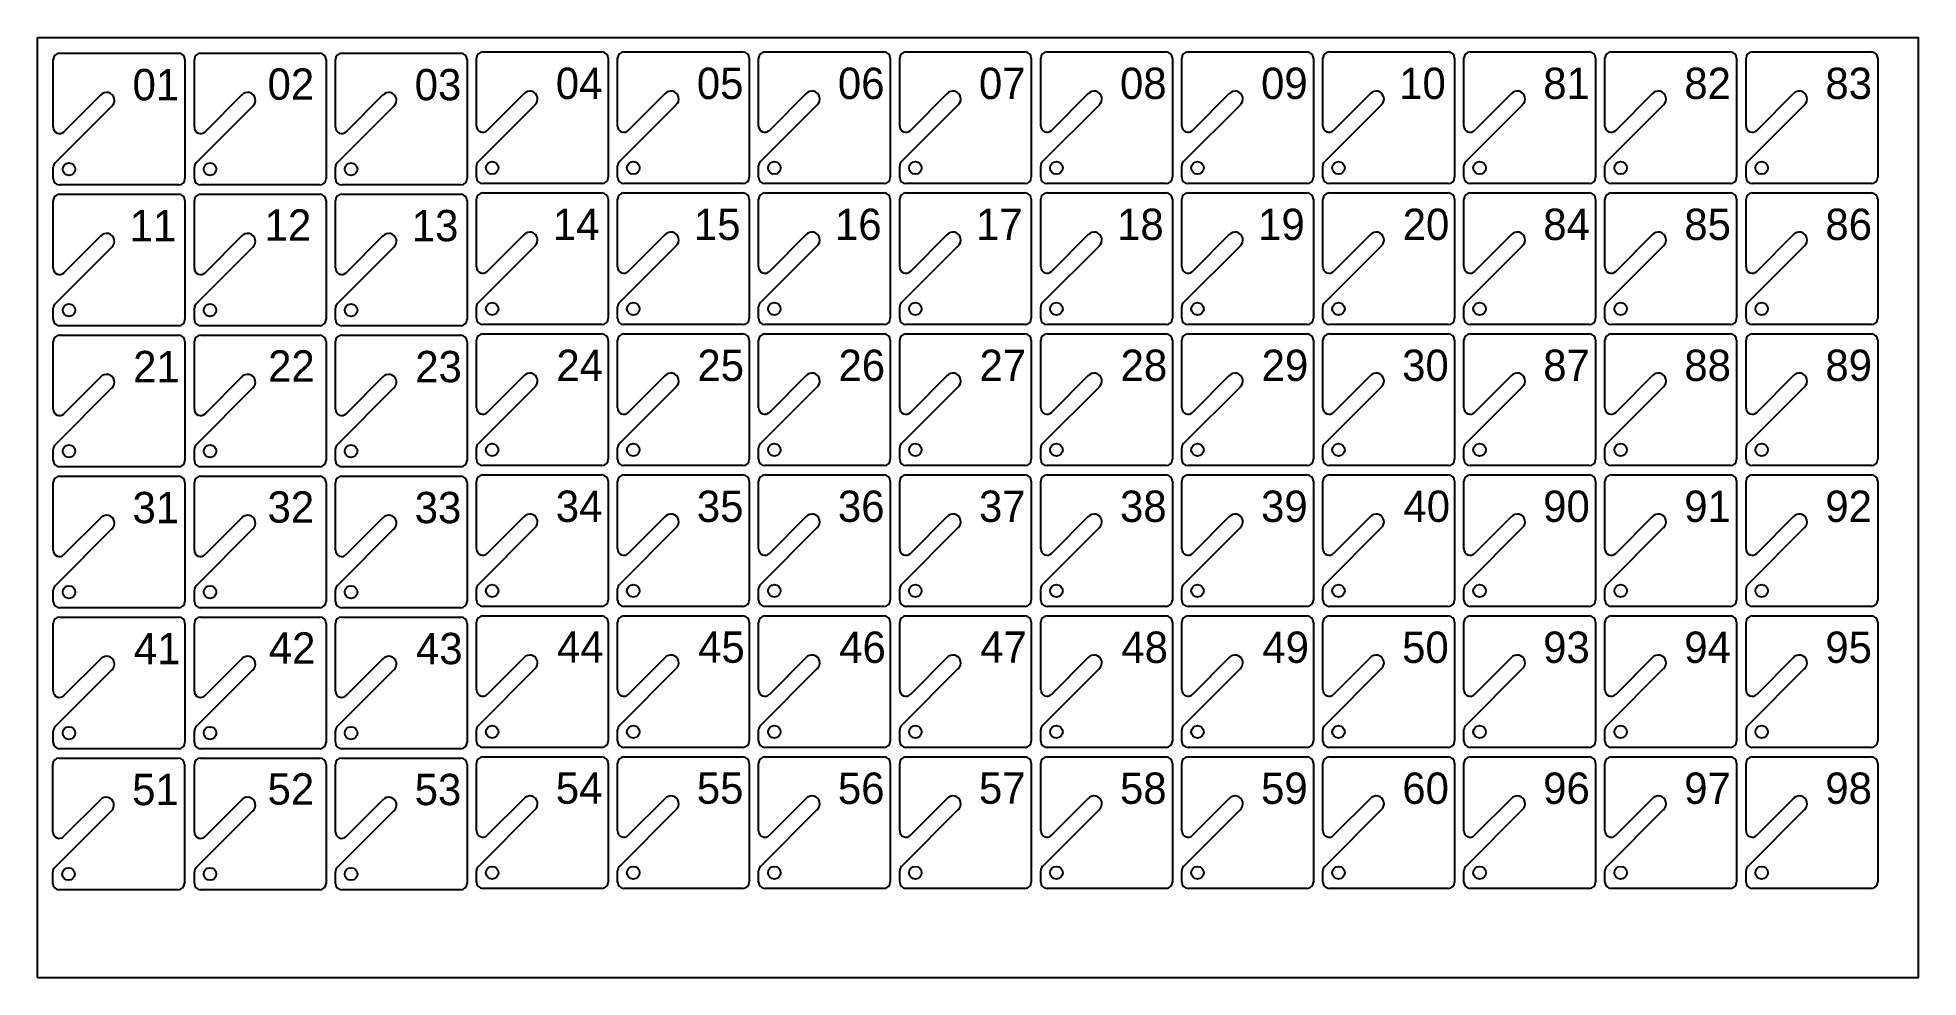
# Model space of a CAD drawing. Extents: x 2468 to 3068, y 1454 to 1754.
import ezdxf

# ---------------------------------------------------------------- set-up
doc = ezdxf.new("R2010")
doc.units = 0
doc.layers.get('0').update_dxf_attribs({"linetype": 'CONTINUOUS'})

# ---------------------------------------------------------------- blocks, each defined once
blk = doc.blocks.new('*U2')
blk.add_text('01', height=10).set_placement((2498.05, 1734.09))
blk = doc.blocks.new('*U3')
blk.add_text('02', height=10).set_placement((2541.11, 1734.27))
blk = doc.blocks.new('*U4')
blk.add_text('03', height=10).set_placement((2588.05, 1734.09))
blk = doc.blocks.new('*U5')
blk.add_text('04', height=10).set_placement((2633.06, 1734.5))
blk = doc.blocks.new('*U6')
blk.add_text('05', height=10).set_placement((2678.06, 1734.5))
blk = doc.blocks.new('*U7')
blk.add_text('06', height=10).set_placement((2723.06, 1734.5))
blk = doc.blocks.new('*U8')
blk.add_text('07', height=10).set_placement((2768.06, 1734.5))
blk = doc.blocks.new('*U9')
blk.add_text('08', height=10).set_placement((2813.06, 1734.5))
blk = doc.blocks.new('*U10')
blk.add_text('09', height=10).set_placement((2858.06, 1734.5))
blk = doc.blocks.new('*U11')
blk.add_text('10', height=10).set_placement((2902.12, 1734.5))
blk = doc.blocks.new('*U12')
blk.add_text('81', height=10).set_placement((2948.08, 1734.5))
blk = doc.blocks.new('*U13')
blk.add_text('82', height=10).set_placement((2993.08, 1734.5))
blk = doc.blocks.new('*U14')
blk.add_text('83', height=10).set_placement((3038.08, 1734.5))
blk = doc.blocks.new('*U15')
blk.add_text('11', height=10).set_placement((2497.11, 1689.09))
blk = doc.blocks.new('*U16')
blk.add_text('12', height=10).set_placement((2540.17, 1689.27))
blk = doc.blocks.new('*U17')
blk.add_text('13', height=10).set_placement((2587.11, 1689.09))
blk = doc.blocks.new('*U18')
blk.add_text('14', height=10).set_placement((2632.12, 1689.5))
blk = doc.blocks.new('*U19')
blk.add_text('15', height=10).set_placement((2677.12, 1689.5))
blk = doc.blocks.new('*U20')
blk.add_text('16', height=10).set_placement((2722.12, 1689.5))
blk = doc.blocks.new('*U21')
blk.add_text('17', height=10).set_placement((2767.12, 1689.5))
blk = doc.blocks.new('*U22')
blk.add_text('18', height=10).set_placement((2812.12, 1689.5))
blk = doc.blocks.new('*U23')
blk.add_text('19', height=10).set_placement((2857.12, 1689.5))
blk = doc.blocks.new('*U24')
blk.add_text('20', height=10).set_placement((2903.24, 1689.5))
blk = doc.blocks.new('*U25')
blk.add_text('84', height=10).set_placement((2948.08, 1689.5))
blk = doc.blocks.new('*U26')
blk.add_text('85', height=10).set_placement((2993.08, 1689.5))
blk = doc.blocks.new('*U27')
blk.add_text('86', height=10).set_placement((3038.08, 1689.5))
blk = doc.blocks.new('*U28')
blk.add_text('21', height=10).set_placement((2498.22, 1644.09))
blk = doc.blocks.new('*U29')
blk.add_text('31', height=10).set_placement((2498.04, 1599.09))
blk = doc.blocks.new('*U30')
blk.add_text('41', height=10).set_placement((2498.45, 1554.09))
blk = doc.blocks.new('*U31')
blk.add_text('51', height=10).set_placement((2497.91, 1509.09))
blk = doc.blocks.new('*U32')
blk.add_text('22', height=10).set_placement((2541.28, 1644.27))
blk = doc.blocks.new('*U33')
blk.add_text('23', height=10).set_placement((2588.22, 1644.09))
blk = doc.blocks.new('*U34')
blk.add_text('24', height=10).set_placement((2633.24, 1644.5))
blk = doc.blocks.new('*U35')
blk.add_text('25', height=10).set_placement((2678.24, 1644.5))
blk = doc.blocks.new('*U36')
blk.add_text('26', height=10).set_placement((2723.24, 1644.5))
blk = doc.blocks.new('*U37')
blk.add_text('27', height=10).set_placement((2768.24, 1644.5))
blk = doc.blocks.new('*U38')
blk.add_text('28', height=10).set_placement((2813.24, 1644.5))
blk = doc.blocks.new('*U39')
blk.add_text('29', height=10).set_placement((2858.24, 1644.5))
blk = doc.blocks.new('*U40')
blk.add_text('30', height=10).set_placement((2903.06, 1644.5))
blk = doc.blocks.new('*U41')
blk.add_text('87', height=10).set_placement((2948.08, 1644.5))
blk = doc.blocks.new('*U42')
blk.add_text('88', height=10).set_placement((2993.08, 1644.5))
blk = doc.blocks.new('*U43')
blk.add_text('89', height=10).set_placement((3038.08, 1644.5))
blk = doc.blocks.new('*U44')
blk.add_text('32', height=10).set_placement((2541.1, 1599.27))
blk = doc.blocks.new('*U45')
blk.add_text('33', height=10).set_placement((2588.04, 1599.09))
blk = doc.blocks.new('*U46')
blk.add_text('34', height=10).set_placement((2633.06, 1599.5))
blk = doc.blocks.new('*U47')
blk.add_text('35', height=10).set_placement((2678.06, 1599.5))
blk = doc.blocks.new('*U48')
blk.add_text('36', height=10).set_placement((2723.06, 1599.5))
blk = doc.blocks.new('*U49')
blk.add_text('37', height=10).set_placement((2768.06, 1599.5))
blk = doc.blocks.new('*U50')
blk.add_text('38', height=10).set_placement((2813.06, 1599.5))
blk = doc.blocks.new('*U51')
blk.add_text('39', height=10).set_placement((2858.06, 1599.5))
blk = doc.blocks.new('*U52')
blk.add_text('40', height=10).set_placement((2903.47, 1599.5))
blk = doc.blocks.new('*U53')
blk.add_text('90', height=10).set_placement((2948.06, 1599.5))
blk = doc.blocks.new('*U54')
blk.add_text('91', height=10).set_placement((2993.06, 1599.5))
blk = doc.blocks.new('*U55')
blk.add_text('92', height=10).set_placement((3038.06, 1599.5))
blk = doc.blocks.new('*U56')
blk.add_text('42', height=10).set_placement((2541.51, 1554.27))
blk = doc.blocks.new('*U57')
blk.add_text('43', height=10).set_placement((2588.45, 1554.09))
blk = doc.blocks.new('*U58')
blk.add_text('44', height=10).set_placement((2633.47, 1554.54))
blk = doc.blocks.new('*U59')
blk.add_text('45', height=10).set_placement((2678.47, 1554.54))
blk = doc.blocks.new('*U60')
blk.add_text('46', height=10).set_placement((2723.47, 1554.5))
blk = doc.blocks.new('*U61')
blk.add_text('47', height=10).set_placement((2768.47, 1554.54))
blk = doc.blocks.new('*U62')
blk.add_text('48', height=10).set_placement((2813.47, 1554.5))
blk = doc.blocks.new('*U63')
blk.add_text('49', height=10).set_placement((2858.47, 1554.5))
blk = doc.blocks.new('*U64')
blk.add_text('50', height=10).set_placement((2903.06, 1554.5))
blk = doc.blocks.new('*U65')
blk.add_text('93', height=10).set_placement((2948.06, 1554.5))
blk = doc.blocks.new('*U66')
blk.add_text('94', height=10).set_placement((2993.06, 1554.5))
blk = doc.blocks.new('*U67')
blk.add_text('95', height=10).set_placement((3038.06, 1554.5))
blk = doc.blocks.new('*U68')
blk.add_text('52', height=10).set_placement((2541.11, 1509.27))
blk = doc.blocks.new('*U69')
blk.add_text('53', height=10).set_placement((2588.05, 1509.09))
blk = doc.blocks.new('*U70')
blk.add_text('54', height=10).set_placement((2633.06, 1509.54))
blk = doc.blocks.new('*U71')
blk.add_text('55', height=10).set_placement((2678.06, 1509.54))
blk = doc.blocks.new('*U72')
blk.add_text('56', height=10).set_placement((2723.06, 1509.5))
blk = doc.blocks.new('*U73')
blk.add_text('57', height=10).set_placement((2768.06, 1509.54))
blk = doc.blocks.new('*U74')
blk.add_text('58', height=10).set_placement((2813.06, 1509.5))
blk = doc.blocks.new('*U75')
blk.add_text('59', height=10).set_placement((2858.06, 1509.5))
blk = doc.blocks.new('*U76')
blk.add_text('60', height=10).set_placement((2903.12, 1509.5))
blk = doc.blocks.new('*U77')
blk.add_text('96', height=10).set_placement((2948.06, 1509.5))
blk = doc.blocks.new('*U78')
blk.add_text('97', height=10).set_placement((2993.06, 1509.5))
blk = doc.blocks.new('*U79')
blk.add_text('98', height=10).set_placement((3038.06, 1509.5))

msp = doc.modelspace()

# ---------------------------------------------------------------- linework, layer by layer
for p, q in [((2467.76, 1754.1), (3067.76, 1754.1)), ((2467.76, 1454.1), (2467.76, 1754.1)), ((3067.76, 1454.1), (3067.76, 1754.1)), ((2472.76, 1725.47), (2472.76, 1747.1)), ((2474.76, 1749.1), (2512.76, 1749.1)), ((2514.76, 1747.1), (2514.76, 1709.1)), ((2517.76, 1725.47), (2517.76, 1747.1)), ((2519.76, 1749.1), (2557.76, 1749.1)), ((2559.76, 1747.1), (2559.76, 1709.1)), ((2562.76, 1725.47), (2562.76, 1747.1)), ((2564.76, 1749.1), (2602.76, 1749.1)), ((2604.76, 1747.1), (2604.76, 1709.1)), ((2607.77, 1725.88), (2607.77, 1747.51)), ((2609.77, 1749.51), (2647.77, 1749.51)), ((2649.77, 1747.51), (2649.77, 1709.51)), ((2652.77, 1725.88), (2652.77, 1747.51)), ((2654.77, 1749.51), (2692.77, 1749.51)), ((2694.77, 1747.51), (2694.77, 1709.51)), ((2697.77, 1725.88), (2697.77, 1747.51)), ((2699.77, 1749.51), (2737.77, 1749.51)), ((2739.77, 1747.51), (2739.77, 1709.51)), ((2742.77, 1725.88), (2742.77, 1747.51)), ((2744.77, 1749.51), (2782.77, 1749.51)), ((2784.77, 1747.51), (2784.77, 1709.51)), ((2787.77, 1725.88), (2787.77, 1747.51)), ((2789.77, 1749.51), (2827.77, 1749.51)), ((2829.77, 1747.51), (2829.77, 1709.51)), ((2832.77, 1725.88), (2832.77, 1747.51)), ((2834.77, 1749.51), (2872.77, 1749.51)), ((2874.77, 1747.51), (2874.77, 1709.51)), ((2877.77, 1725.88), (2877.77, 1747.51)), ((2879.77, 1749.51), (2917.77, 1749.51)), ((2919.77, 1747.51), (2919.77, 1709.51)), ((2922.77, 1725.88), (2922.77, 1747.51)), ((2924.77, 1749.51), (2962.77, 1749.51)), ((2964.77, 1747.51), (2964.77, 1709.51)), ((2967.77, 1725.88), (2967.77, 1747.51)), ((2969.77, 1749.51), (3007.77, 1749.51)), ((3009.77, 1747.51), (3009.77, 1709.51)), ((3012.77, 1725.88), (3012.77, 1747.51)), ((3014.77, 1749.51), (3052.77, 1749.51)), ((3054.77, 1747.51), (3054.77, 1709.51)), ((2476.17, 1724.05), (2488.12, 1736.01)), ((2521.17, 1724.05), (2533.12, 1736.01)), ((2566.17, 1724.05), (2578.12, 1736.01)), ((2611.19, 1724.46), (2623.14, 1736.42)), ((2656.19, 1724.46), (2668.14, 1736.42)), ((2701.19, 1724.46), (2713.14, 1736.42)), ((2746.19, 1724.46), (2758.14, 1736.42)), ((2791.19, 1724.46), (2803.14, 1736.42)), ((2836.19, 1724.46), (2848.14, 1736.42)), ((2881.19, 1724.46), (2893.14, 1736.42)), ((2926.19, 1724.46), (2938.14, 1736.42)), ((2971.19, 1724.46), (2983.14, 1736.42)), ((3016.19, 1724.46), (3028.14, 1736.42)), ((2473.34, 1714.15), (2491.66, 1732.47)), ((2518.34, 1714.15), (2536.66, 1732.47)), ((2563.34, 1714.15), (2581.66, 1732.47)), ((2608.36, 1714.56), (2626.68, 1732.88)), ((2653.36, 1714.56), (2671.68, 1732.88)), ((2698.36, 1714.56), (2716.68, 1732.88)), ((2743.36, 1714.56), (2761.68, 1732.88)), ((2788.36, 1714.56), (2806.68, 1732.88)), ((2833.36, 1714.56), (2851.68, 1732.88)), ((2878.36, 1714.56), (2896.68, 1732.88)), ((2923.36, 1714.56), (2941.68, 1732.88)), ((2968.36, 1714.56), (2986.68, 1732.88)), ((3013.36, 1714.56), (3031.68, 1732.88)), ((2472.76, 1709.1), (2472.76, 1712.74)), ((2517.76, 1709.1), (2517.76, 1712.74)), ((2562.76, 1709.1), (2562.76, 1712.74)), ((2607.77, 1709.51), (2607.77, 1713.15)), ((2652.77, 1709.51), (2652.77, 1713.15)), ((2697.77, 1709.51), (2697.77, 1713.15)), ((2742.77, 1709.51), (2742.77, 1713.15)), ((2787.77, 1709.51), (2787.77, 1713.15)), ((2832.77, 1709.51), (2832.77, 1713.15)), ((2877.77, 1709.51), (2877.77, 1713.15)), ((2922.77, 1709.51), (2922.77, 1713.15)), ((2967.77, 1709.51), (2967.77, 1713.15)), ((3012.77, 1709.51), (3012.77, 1713.15)), ((2512.76, 1707.1), (2474.76, 1707.1)), ((2474.76, 1704.1), (2512.76, 1704.1)), ((2557.76, 1707.1), (2519.76, 1707.1)), ((2519.76, 1704.1), (2557.76, 1704.1)), ((2602.76, 1707.1), (2564.76, 1707.1)), ((2564.76, 1704.1), (2602.76, 1704.1)), ((2647.77, 1707.51), (2609.77, 1707.51)), ((2609.77, 1704.51), (2647.77, 1704.51)), ((2692.77, 1707.51), (2654.77, 1707.51)), ((2654.77, 1704.51), (2692.77, 1704.51)), ((2737.77, 1707.51), (2699.77, 1707.51)), ((2699.77, 1704.51), (2737.77, 1704.51)), ((2782.77, 1707.51), (2744.77, 1707.51)), ((2744.77, 1704.51), (2782.77, 1704.51)), ((2827.77, 1707.51), (2789.77, 1707.51)), ((2789.77, 1704.51), (2827.77, 1704.51)), ((2872.77, 1707.51), (2834.77, 1707.51)), ((2834.77, 1704.51), (2872.77, 1704.51)), ((2917.77, 1707.51), (2879.77, 1707.51)), ((2879.77, 1704.51), (2917.77, 1704.51)), ((2962.77, 1707.51), (2924.77, 1707.51)), ((2924.77, 1704.51), (2962.77, 1704.51)), ((3007.77, 1707.51), (2969.77, 1707.51)), ((2969.77, 1704.51), (3007.77, 1704.51)), ((3052.77, 1707.51), (3014.77, 1707.51)), ((3014.77, 1704.51), (3052.77, 1704.51)), ((2472.76, 1680.47), (2472.76, 1702.1)), ((2514.76, 1702.1), (2514.76, 1664.1)), ((2517.76, 1680.47), (2517.76, 1702.1)), ((2559.76, 1702.1), (2559.76, 1664.1)), ((2562.76, 1680.47), (2562.76, 1702.1)), ((2604.76, 1702.1), (2604.76, 1664.1)), ((2607.77, 1680.88), (2607.77, 1702.51)), ((2649.77, 1702.51), (2649.77, 1664.51)), ((2652.77, 1680.88), (2652.77, 1702.51)), ((2694.77, 1702.51), (2694.77, 1664.51)), ((2697.77, 1680.88), (2697.77, 1702.51)), ((2739.77, 1702.51), (2739.77, 1664.51)), ((2742.77, 1680.88), (2742.77, 1702.51)), ((2784.77, 1702.51), (2784.77, 1664.51)), ((2787.77, 1680.88), (2787.77, 1702.51)), ((2829.77, 1702.51), (2829.77, 1664.51)), ((2832.77, 1680.88), (2832.77, 1702.51)), ((2874.77, 1702.51), (2874.77, 1664.51)), ((2877.77, 1680.88), (2877.77, 1702.51)), ((2919.77, 1702.51), (2919.77, 1664.51)), ((2922.77, 1680.88), (2922.77, 1702.51)), ((2964.77, 1702.51), (2964.77, 1664.51)), ((2967.77, 1680.88), (2967.77, 1702.51)), ((3009.77, 1702.51), (3009.77, 1664.51)), ((3012.77, 1680.88), (3012.77, 1702.51)), ((3054.77, 1702.51), (3054.77, 1664.51)), ((2473.34, 1669.15), (2491.66, 1687.47)), ((2476.17, 1679.05), (2488.12, 1691.01)), ((2518.34, 1669.15), (2536.66, 1687.47)), ((2521.17, 1679.05), (2533.12, 1691.01)), ((2563.34, 1669.15), (2581.66, 1687.47)), ((2566.17, 1679.05), (2578.12, 1691.01)), ((2608.36, 1669.56), (2626.68, 1687.88)), ((2611.19, 1679.46), (2623.14, 1691.42)), ((2653.36, 1669.56), (2671.68, 1687.88)), ((2656.19, 1679.46), (2668.14, 1691.42)), ((2698.36, 1669.56), (2716.68, 1687.88)), ((2701.19, 1679.46), (2713.14, 1691.42)), ((2743.36, 1669.56), (2761.68, 1687.88)), ((2746.19, 1679.46), (2758.14, 1691.42)), ((2788.36, 1669.56), (2806.68, 1687.88)), ((2791.19, 1679.46), (2803.14, 1691.42)), ((2833.36, 1669.56), (2851.68, 1687.88)), ((2836.19, 1679.46), (2848.14, 1691.42)), ((2878.36, 1669.56), (2896.68, 1687.88)), ((2881.19, 1679.46), (2893.14, 1691.42)), ((2923.36, 1669.56), (2941.68, 1687.88)), ((2926.19, 1679.46), (2938.14, 1691.42)), ((2968.36, 1669.56), (2986.68, 1687.88)), ((2971.19, 1679.46), (2983.14, 1691.42)), ((3013.36, 1669.56), (3031.68, 1687.88)), ((3016.19, 1679.46), (3028.14, 1691.42)), ((2607.77, 1664.51), (2607.77, 1668.15)), ((2652.77, 1664.51), (2652.77, 1668.15)), ((2697.77, 1664.51), (2697.77, 1668.15)), ((2742.77, 1664.51), (2742.77, 1668.15)), ((2787.77, 1664.51), (2787.77, 1668.15)), ((2832.77, 1664.51), (2832.77, 1668.15)), ((2877.77, 1664.51), (2877.77, 1668.15)), ((2922.77, 1664.51), (2922.77, 1668.15)), ((2967.77, 1664.51), (2967.77, 1668.15)), ((3012.77, 1664.51), (3012.77, 1668.15)), ((2472.76, 1664.1), (2472.76, 1667.74)), ((2512.76, 1662.1), (2474.76, 1662.1)), ((2517.76, 1664.1), (2517.76, 1667.74)), ((2557.76, 1662.1), (2519.76, 1662.1)), ((2562.76, 1664.1), (2562.76, 1667.74)), ((2602.76, 1662.1), (2564.76, 1662.1)), ((2647.77, 1662.51), (2609.77, 1662.51)), ((2692.77, 1662.51), (2654.77, 1662.51)), ((2737.77, 1662.51), (2699.77, 1662.51)), ((2782.77, 1662.51), (2744.77, 1662.51)), ((2827.77, 1662.51), (2789.77, 1662.51)), ((2872.77, 1662.51), (2834.77, 1662.51)), ((2917.77, 1662.51), (2879.77, 1662.51)), ((2962.77, 1662.51), (2924.77, 1662.51)), ((3007.77, 1662.51), (2969.77, 1662.51)), ((3052.77, 1662.51), (3014.77, 1662.51)), ((2472.76, 1635.47), (2472.76, 1657.1)), ((2474.76, 1659.1), (2512.76, 1659.1)), ((2514.76, 1657.1), (2514.76, 1619.1)), ((2517.76, 1635.47), (2517.76, 1657.1)), ((2519.76, 1659.1), (2557.76, 1659.1)), ((2559.76, 1657.1), (2559.76, 1619.1)), ((2562.76, 1635.47), (2562.76, 1657.1)), ((2564.76, 1659.1), (2602.76, 1659.1)), ((2604.76, 1657.1), (2604.76, 1619.1)), ((2607.77, 1635.88), (2607.77, 1657.51)), ((2609.77, 1659.51), (2647.77, 1659.51)), ((2649.77, 1657.51), (2649.77, 1619.51)), ((2652.77, 1635.88), (2652.77, 1657.51)), ((2654.77, 1659.51), (2692.77, 1659.51)), ((2694.77, 1657.51), (2694.77, 1619.51)), ((2697.77, 1635.88), (2697.77, 1657.51)), ((2699.77, 1659.51), (2737.77, 1659.51)), ((2739.77, 1657.51), (2739.77, 1619.51)), ((2742.77, 1635.88), (2742.77, 1657.51)), ((2744.77, 1659.51), (2782.77, 1659.51)), ((2784.77, 1657.51), (2784.77, 1619.51)), ((2787.77, 1635.88), (2787.77, 1657.51)), ((2789.77, 1659.51), (2827.77, 1659.51)), ((2829.77, 1657.51), (2829.77, 1619.51)), ((2832.77, 1635.88), (2832.77, 1657.51)), ((2834.77, 1659.51), (2872.77, 1659.51)), ((2874.77, 1657.51), (2874.77, 1619.51)), ((2877.77, 1635.88), (2877.77, 1657.51)), ((2879.77, 1659.51), (2917.77, 1659.51)), ((2919.77, 1657.51), (2919.77, 1619.51)), ((2922.77, 1635.88), (2922.77, 1657.51)), ((2924.77, 1659.51), (2962.77, 1659.51)), ((2964.77, 1657.51), (2964.77, 1619.51)), ((2967.77, 1635.88), (2967.77, 1657.51)), ((2969.77, 1659.51), (3007.77, 1659.51)), ((3009.77, 1657.51), (3009.77, 1619.51)), ((3012.77, 1635.88), (3012.77, 1657.51)), ((3014.77, 1659.51), (3052.77, 1659.51)), ((3054.77, 1657.51), (3054.77, 1619.51)), ((2476.17, 1634.05), (2488.12, 1646.01)), ((2521.17, 1634.05), (2533.12, 1646.01)), ((2566.17, 1634.05), (2578.12, 1646.01)), ((2611.19, 1634.46), (2623.14, 1646.42)), ((2656.19, 1634.46), (2668.14, 1646.42)), ((2701.19, 1634.46), (2713.14, 1646.42)), ((2746.19, 1634.46), (2758.14, 1646.42)), ((2791.19, 1634.46), (2803.14, 1646.42)), ((2836.19, 1634.46), (2848.14, 1646.42)), ((2881.19, 1634.46), (2893.14, 1646.42)), ((2926.19, 1634.46), (2938.14, 1646.42)), ((2971.19, 1634.46), (2983.14, 1646.42)), ((3016.19, 1634.46), (3028.14, 1646.42)), ((2473.34, 1624.15), (2491.66, 1642.47)), ((2518.34, 1624.15), (2536.66, 1642.47)), ((2563.34, 1624.15), (2581.66, 1642.47)), ((2608.36, 1624.56), (2626.68, 1642.88)), ((2653.36, 1624.56), (2671.68, 1642.88)), ((2698.36, 1624.56), (2716.68, 1642.88)), ((2743.36, 1624.56), (2761.68, 1642.88)), ((2788.36, 1624.56), (2806.68, 1642.88)), ((2833.36, 1624.56), (2851.68, 1642.88)), ((2878.36, 1624.56), (2896.68, 1642.88)), ((2923.36, 1624.56), (2941.68, 1642.88)), ((2968.36, 1624.56), (2986.68, 1642.88)), ((3013.36, 1624.56), (3031.68, 1642.88)), ((2472.76, 1619.1), (2472.76, 1622.74)), ((2517.76, 1619.1), (2517.76, 1622.74)), ((2562.76, 1619.1), (2562.76, 1622.74)), ((2607.77, 1619.51), (2607.77, 1623.15)), ((2652.77, 1619.51), (2652.77, 1623.15)), ((2697.77, 1619.51), (2697.77, 1623.15)), ((2742.77, 1619.51), (2742.77, 1623.15)), ((2787.77, 1619.51), (2787.77, 1623.15)), ((2832.77, 1619.51), (2832.77, 1623.15)), ((2877.77, 1619.51), (2877.77, 1623.15)), ((2922.77, 1619.51), (2922.77, 1623.15)), ((2967.77, 1619.51), (2967.77, 1623.15)), ((3012.77, 1619.51), (3012.77, 1623.15)), ((2512.76, 1617.1), (2474.76, 1617.1)), ((2474.76, 1614.1), (2512.76, 1614.1)), ((2557.76, 1617.1), (2519.76, 1617.1)), ((2519.76, 1614.1), (2557.76, 1614.1)), ((2602.76, 1617.1), (2564.76, 1617.1)), ((2564.76, 1614.1), (2602.76, 1614.1)), ((2647.77, 1617.51), (2609.77, 1617.51)), ((2609.77, 1614.51), (2647.77, 1614.51)), ((2692.77, 1617.51), (2654.77, 1617.51)), ((2654.77, 1614.51), (2692.77, 1614.51)), ((2737.77, 1617.51), (2699.77, 1617.51)), ((2699.77, 1614.51), (2737.77, 1614.51)), ((2782.77, 1617.51), (2744.77, 1617.51)), ((2744.77, 1614.51), (2782.77, 1614.51)), ((2827.77, 1617.51), (2789.77, 1617.51)), ((2789.77, 1614.51), (2827.77, 1614.51)), ((2872.77, 1617.51), (2834.77, 1617.51)), ((2834.77, 1614.51), (2872.77, 1614.51)), ((2917.77, 1617.51), (2879.77, 1617.51)), ((2879.77, 1614.51), (2917.77, 1614.51)), ((2962.77, 1617.51), (2924.77, 1617.51)), ((2924.77, 1614.51), (2962.77, 1614.51)), ((3007.77, 1617.51), (2969.77, 1617.51)), ((2969.77, 1614.51), (3007.77, 1614.51)), ((3052.77, 1617.51), (3014.77, 1617.51)), ((3014.77, 1614.51), (3052.77, 1614.51)), ((2472.76, 1590.47), (2472.76, 1612.1)), ((2514.76, 1612.1), (2514.76, 1574.1)), ((2517.76, 1590.47), (2517.76, 1612.1)), ((2559.76, 1612.1), (2559.76, 1574.1)), ((2562.76, 1590.47), (2562.76, 1612.1)), ((2604.76, 1612.1), (2604.76, 1574.1)), ((2607.77, 1590.88), (2607.77, 1612.51)), ((2649.77, 1612.51), (2649.77, 1574.51)), ((2652.77, 1590.88), (2652.77, 1612.51)), ((2694.77, 1612.51), (2694.77, 1574.51)), ((2697.77, 1590.88), (2697.77, 1612.51)), ((2739.77, 1612.51), (2739.77, 1574.51)), ((2742.77, 1590.88), (2742.77, 1612.51)), ((2784.77, 1612.51), (2784.77, 1574.51)), ((2787.77, 1590.88), (2787.77, 1612.51)), ((2829.77, 1612.51), (2829.77, 1574.51)), ((2832.77, 1590.88), (2832.77, 1612.51)), ((2874.77, 1612.51), (2874.77, 1574.51)), ((2877.77, 1590.88), (2877.77, 1612.51)), ((2919.77, 1612.51), (2919.77, 1574.51)), ((2922.77, 1590.88), (2922.77, 1612.51)), ((2964.77, 1612.51), (2964.77, 1574.51)), ((2967.77, 1590.88), (2967.77, 1612.51)), ((3009.77, 1612.51), (3009.77, 1574.51)), ((3012.77, 1590.88), (3012.77, 1612.51)), ((3054.77, 1612.51), (3054.77, 1574.51)), ((2473.34, 1579.15), (2491.66, 1597.47)), ((2476.17, 1589.05), (2488.12, 1601.01)), ((2518.34, 1579.15), (2536.66, 1597.47)), ((2521.17, 1589.05), (2533.12, 1601.01)), ((2563.34, 1579.15), (2581.66, 1597.47)), ((2566.17, 1589.05), (2578.12, 1601.01)), ((2608.36, 1579.56), (2626.68, 1597.88)), ((2611.19, 1589.46), (2623.14, 1601.42)), ((2653.36, 1579.56), (2671.68, 1597.88)), ((2656.19, 1589.46), (2668.14, 1601.42)), ((2698.36, 1579.56), (2716.68, 1597.88)), ((2701.19, 1589.46), (2713.14, 1601.42)), ((2743.36, 1579.56), (2761.68, 1597.88)), ((2746.19, 1589.46), (2758.14, 1601.42)), ((2788.36, 1579.56), (2806.68, 1597.88)), ((2791.19, 1589.46), (2803.14, 1601.42)), ((2833.36, 1579.56), (2851.68, 1597.88)), ((2836.19, 1589.46), (2848.14, 1601.42)), ((2878.36, 1579.56), (2896.68, 1597.88)), ((2881.19, 1589.46), (2893.14, 1601.42)), ((2923.36, 1579.56), (2941.68, 1597.88)), ((2926.19, 1589.46), (2938.14, 1601.42)), ((2968.36, 1579.56), (2986.68, 1597.88)), ((2971.19, 1589.46), (2983.14, 1601.42)), ((3013.36, 1579.56), (3031.68, 1597.88)), ((3016.19, 1589.46), (3028.14, 1601.42)), ((2607.77, 1574.51), (2607.77, 1578.15)), ((2652.77, 1574.51), (2652.77, 1578.15)), ((2697.77, 1574.51), (2697.77, 1578.15)), ((2742.77, 1574.51), (2742.77, 1578.15)), ((2787.77, 1574.51), (2787.77, 1578.15)), ((2832.77, 1574.51), (2832.77, 1578.15)), ((2877.77, 1574.51), (2877.77, 1578.15)), ((2922.77, 1574.51), (2922.77, 1578.15)), ((2967.77, 1574.51), (2967.77, 1578.15)), ((3012.77, 1574.51), (3012.77, 1578.15)), ((2472.76, 1574.1), (2472.76, 1577.74)), ((2512.76, 1572.1), (2474.76, 1572.1)), ((2517.76, 1574.1), (2517.76, 1577.74)), ((2557.76, 1572.1), (2519.76, 1572.1)), ((2562.76, 1574.1), (2562.76, 1577.74)), ((2602.76, 1572.1), (2564.76, 1572.1)), ((2647.77, 1572.51), (2609.77, 1572.51)), ((2692.77, 1572.51), (2654.77, 1572.51)), ((2737.77, 1572.51), (2699.77, 1572.51)), ((2782.77, 1572.51), (2744.77, 1572.51)), ((2827.77, 1572.51), (2789.77, 1572.51)), ((2872.77, 1572.51), (2834.77, 1572.51)), ((2917.77, 1572.51), (2879.77, 1572.51)), ((2962.77, 1572.51), (2924.77, 1572.51)), ((3007.77, 1572.51), (2969.77, 1572.51)), ((3052.77, 1572.51), (3014.77, 1572.51)), ((2472.76, 1545.47), (2472.76, 1567.1)), ((2474.76, 1569.1), (2512.76, 1569.1)), ((2514.76, 1567.1), (2514.76, 1529.1)), ((2517.76, 1545.47), (2517.76, 1567.1)), ((2519.76, 1569.1), (2557.76, 1569.1)), ((2559.76, 1567.1), (2559.76, 1529.1)), ((2562.76, 1545.47), (2562.76, 1567.1)), ((2564.76, 1569.1), (2602.76, 1569.1)), ((2604.76, 1567.1), (2604.76, 1529.1)), ((2607.77, 1545.88), (2607.77, 1567.51)), ((2609.77, 1569.51), (2647.77, 1569.51)), ((2649.77, 1567.51), (2649.77, 1529.51)), ((2652.77, 1545.88), (2652.77, 1567.51)), ((2654.77, 1569.51), (2692.77, 1569.51)), ((2694.77, 1567.51), (2694.77, 1529.51)), ((2697.77, 1545.88), (2697.77, 1567.51)), ((2699.77, 1569.51), (2737.77, 1569.51)), ((2739.77, 1567.51), (2739.77, 1529.51)), ((2742.77, 1545.88), (2742.77, 1567.51)), ((2744.77, 1569.51), (2782.77, 1569.51)), ((2784.77, 1567.51), (2784.77, 1529.51)), ((2787.77, 1545.88), (2787.77, 1567.51)), ((2789.77, 1569.51), (2827.77, 1569.51)), ((2829.77, 1567.51), (2829.77, 1529.51)), ((2832.77, 1545.88), (2832.77, 1567.51)), ((2834.77, 1569.51), (2872.77, 1569.51)), ((2874.77, 1567.51), (2874.77, 1529.51)), ((2877.77, 1545.88), (2877.77, 1567.51)), ((2879.77, 1569.51), (2917.77, 1569.51)), ((2919.77, 1567.51), (2919.77, 1529.51)), ((2922.77, 1545.88), (2922.77, 1567.51)), ((2924.77, 1569.51), (2962.77, 1569.51)), ((2964.77, 1567.51), (2964.77, 1529.51)), ((2967.77, 1545.88), (2967.77, 1567.51)), ((2969.77, 1569.51), (3007.77, 1569.51)), ((3009.77, 1567.51), (3009.77, 1529.51)), ((3012.77, 1545.88), (3012.77, 1567.51)), ((3014.77, 1569.51), (3052.77, 1569.51)), ((3054.77, 1567.51), (3054.77, 1529.51)), ((2476.17, 1544.05), (2488.12, 1556.01)), ((2521.17, 1544.05), (2533.12, 1556.01)), ((2566.17, 1544.05), (2578.12, 1556.01)), ((2611.19, 1544.46), (2623.14, 1556.42)), ((2656.19, 1544.46), (2668.14, 1556.42)), ((2701.19, 1544.46), (2713.14, 1556.42)), ((2746.19, 1544.46), (2758.14, 1556.42)), ((2791.19, 1544.46), (2803.14, 1556.42)), ((2836.19, 1544.46), (2848.14, 1556.42)), ((2881.19, 1544.46), (2893.14, 1556.42)), ((2926.19, 1544.46), (2938.14, 1556.42)), ((2971.19, 1544.46), (2983.14, 1556.42)), ((3016.19, 1544.46), (3028.14, 1556.42)), ((2473.34, 1534.15), (2491.66, 1552.47)), ((2518.34, 1534.15), (2536.66, 1552.47)), ((2563.34, 1534.15), (2581.66, 1552.47)), ((2608.36, 1534.56), (2626.68, 1552.88)), ((2653.36, 1534.56), (2671.68, 1552.88)), ((2698.36, 1534.56), (2716.68, 1552.88)), ((2743.36, 1534.56), (2761.68, 1552.88)), ((2788.36, 1534.56), (2806.68, 1552.88)), ((2833.36, 1534.56), (2851.68, 1552.88)), ((2878.36, 1534.56), (2896.68, 1552.88)), ((2923.36, 1534.56), (2941.68, 1552.88)), ((2968.36, 1534.56), (2986.68, 1552.88)), ((3013.36, 1534.56), (3031.68, 1552.88)), ((2472.76, 1529.1), (2472.76, 1532.74)), ((2517.76, 1529.1), (2517.76, 1532.74)), ((2562.76, 1529.1), (2562.76, 1532.74)), ((2607.77, 1529.51), (2607.77, 1533.15)), ((2652.77, 1529.51), (2652.77, 1533.15)), ((2697.77, 1529.51), (2697.77, 1533.15)), ((2742.77, 1529.51), (2742.77, 1533.15)), ((2787.77, 1529.51), (2787.77, 1533.15)), ((2832.77, 1529.51), (2832.77, 1533.15)), ((2877.77, 1529.51), (2877.77, 1533.15)), ((2922.77, 1529.51), (2922.77, 1533.15)), ((2967.77, 1529.51), (2967.77, 1533.15)), ((3012.77, 1529.51), (3012.77, 1533.15)), ((2474.61, 1524.1), (2512.61, 1524.1)), ((2512.76, 1527.1), (2474.76, 1527.1)), ((2557.76, 1527.1), (2519.76, 1527.1)), ((2519.76, 1524.1), (2557.76, 1524.1)), ((2602.76, 1527.1), (2564.76, 1527.1)), ((2564.76, 1524.1), (2602.76, 1524.1)), ((2647.77, 1527.51), (2609.77, 1527.51)), ((2609.77, 1524.51), (2647.77, 1524.51)), ((2692.77, 1527.51), (2654.77, 1527.51)), ((2654.77, 1524.51), (2692.77, 1524.51)), ((2737.77, 1527.51), (2699.77, 1527.51)), ((2699.77, 1524.51), (2737.77, 1524.51)), ((2782.77, 1527.51), (2744.77, 1527.51)), ((2744.77, 1524.51), (2782.77, 1524.51)), ((2827.77, 1527.51), (2789.77, 1527.51)), ((2789.77, 1524.51), (2827.77, 1524.51)), ((2872.77, 1527.51), (2834.77, 1527.51)), ((2834.77, 1524.51), (2872.77, 1524.51)), ((2917.77, 1527.51), (2879.77, 1527.51)), ((2879.77, 1524.51), (2917.77, 1524.51)), ((2962.77, 1527.51), (2924.77, 1527.51)), ((2924.77, 1524.51), (2962.77, 1524.51)), ((3007.77, 1527.51), (2969.77, 1527.51)), ((2969.77, 1524.51), (3007.77, 1524.51)), ((3052.77, 1527.51), (3014.77, 1527.51)), ((3014.77, 1524.51), (3052.77, 1524.51)), ((2472.61, 1500.47), (2472.61, 1522.1)), ((2514.61, 1522.1), (2514.61, 1484.1)), ((2517.76, 1500.47), (2517.76, 1522.1)), ((2559.76, 1522.1), (2559.76, 1484.1)), ((2562.76, 1500.47), (2562.76, 1522.1)), ((2604.76, 1522.1), (2604.76, 1484.1)), ((2607.77, 1500.88), (2607.77, 1522.51)), ((2649.77, 1522.51), (2649.77, 1484.51)), ((2652.77, 1500.88), (2652.77, 1522.51)), ((2694.77, 1522.51), (2694.77, 1484.51)), ((2697.77, 1500.88), (2697.77, 1522.51)), ((2739.77, 1522.51), (2739.77, 1484.51)), ((2742.77, 1500.88), (2742.77, 1522.51)), ((2784.77, 1522.51), (2784.77, 1484.51)), ((2787.77, 1500.88), (2787.77, 1522.51)), ((2829.77, 1522.51), (2829.77, 1484.51)), ((2832.77, 1500.88), (2832.77, 1522.51)), ((2874.77, 1522.51), (2874.77, 1484.51)), ((2877.77, 1500.88), (2877.77, 1522.51)), ((2919.77, 1522.51), (2919.77, 1484.51)), ((2922.77, 1500.88), (2922.77, 1522.51)), ((2964.77, 1522.51), (2964.77, 1484.51)), ((2967.77, 1500.88), (2967.77, 1522.51)), ((3009.77, 1522.51), (3009.77, 1484.51)), ((3012.77, 1500.88), (3012.77, 1522.51)), ((3054.77, 1522.51), (3054.77, 1484.51)), ((2473.2, 1489.15), (2491.52, 1507.47)), ((2476.03, 1499.05), (2487.98, 1511.01)), ((2518.34, 1489.15), (2536.66, 1507.47)), ((2521.17, 1499.05), (2533.12, 1511.01)), ((2563.34, 1489.15), (2581.66, 1507.47)), ((2566.17, 1499.05), (2578.12, 1511.01)), ((2608.36, 1489.56), (2626.68, 1507.88)), ((2611.19, 1499.46), (2623.14, 1511.42)), ((2653.36, 1489.56), (2671.68, 1507.88)), ((2656.19, 1499.46), (2668.14, 1511.42)), ((2698.36, 1489.56), (2716.68, 1507.88)), ((2701.19, 1499.46), (2713.14, 1511.42)), ((2743.36, 1489.56), (2761.68, 1507.88)), ((2746.19, 1499.46), (2758.14, 1511.42)), ((2788.36, 1489.56), (2806.68, 1507.88)), ((2791.19, 1499.46), (2803.14, 1511.42)), ((2833.36, 1489.56), (2851.68, 1507.88)), ((2836.19, 1499.46), (2848.14, 1511.42)), ((2878.36, 1489.56), (2896.68, 1507.88)), ((2881.19, 1499.46), (2893.14, 1511.42)), ((2923.36, 1489.56), (2941.68, 1507.88)), ((2926.19, 1499.46), (2938.14, 1511.42)), ((2968.36, 1489.56), (2986.68, 1507.88)), ((2971.19, 1499.46), (2983.14, 1511.42)), ((3013.36, 1489.56), (3031.68, 1507.88)), ((3016.19, 1499.46), (3028.14, 1511.42)), ((2607.77, 1484.51), (2607.77, 1488.15)), ((2652.77, 1484.51), (2652.77, 1488.15)), ((2697.77, 1484.51), (2697.77, 1488.15)), ((2742.77, 1484.51), (2742.77, 1488.15)), ((2787.77, 1484.51), (2787.77, 1488.15)), ((2832.77, 1484.51), (2832.77, 1488.15)), ((2877.77, 1484.51), (2877.77, 1488.15)), ((2922.77, 1484.51), (2922.77, 1488.15)), ((2967.77, 1484.51), (2967.77, 1488.15)), ((3012.77, 1484.51), (3012.77, 1488.15)), ((2472.61, 1484.1), (2472.61, 1487.74)), ((2512.61, 1482.1), (2474.61, 1482.1)), ((2517.76, 1484.1), (2517.76, 1487.74)), ((2557.76, 1482.1), (2519.76, 1482.1)), ((2562.76, 1484.1), (2562.76, 1487.74)), ((2602.76, 1482.1), (2564.76, 1482.1)), ((2647.77, 1482.51), (2609.77, 1482.51)), ((2692.77, 1482.51), (2654.77, 1482.51)), ((2737.77, 1482.51), (2699.77, 1482.51)), ((2782.77, 1482.51), (2744.77, 1482.51)), ((2827.77, 1482.51), (2789.77, 1482.51)), ((2872.77, 1482.51), (2834.77, 1482.51)), ((2917.77, 1482.51), (2879.77, 1482.51)), ((2962.77, 1482.51), (2924.77, 1482.51)), ((3007.77, 1482.51), (2969.77, 1482.51)), ((3052.77, 1482.51), (3014.77, 1482.51)), ((2467.76, 1454.1), (3067.76, 1454.1))]:
    msp.add_line(p, q)
for centre in [(2477.76, 1712.1), (2522.76, 1712.1), (2567.76, 1712.1), (2612.77, 1712.51), (2657.77, 1712.51), (2702.77, 1712.51), (2747.77, 1712.51), (2792.77, 1712.51), (2837.77, 1712.51), (2882.77, 1712.51), (2927.77, 1712.51), (2972.77, 1712.51), (3017.77, 1712.51), (2477.76, 1667.1), (2522.76, 1667.1), (2567.76, 1667.1), (2612.77, 1667.51), (2657.77, 1667.51), (2702.77, 1667.51), (2747.77, 1667.51), (2792.77, 1667.51), (2837.77, 1667.51), (2882.77, 1667.51), (2927.77, 1667.51), (2972.77, 1667.51), (3017.77, 1667.51), (2477.76, 1622.1), (2522.76, 1622.1), (2567.76, 1622.1), (2612.77, 1622.51), (2657.77, 1622.51), (2702.77, 1622.51), (2747.77, 1622.51), (2792.77, 1622.51), (2837.77, 1622.51), (2882.77, 1622.51), (2927.77, 1622.51), (2972.77, 1622.51), (3017.77, 1622.51), (2477.76, 1577.1), (2522.76, 1577.1), (2567.76, 1577.1), (2612.77, 1577.51), (2657.77, 1577.51), (2702.77, 1577.51), (2747.77, 1577.51), (2792.77, 1577.51), (2837.77, 1577.51), (2882.77, 1577.51), (2927.77, 1577.51), (2972.77, 1577.51), (3017.77, 1577.51), (2477.76, 1532.1), (2522.76, 1532.1), (2567.76, 1532.1), (2612.77, 1532.51), (2657.77, 1532.51), (2702.77, 1532.51), (2747.77, 1532.51), (2792.77, 1532.51), (2837.77, 1532.51), (2882.77, 1532.51), (2927.77, 1532.51), (2972.77, 1532.51), (3017.77, 1532.51), (2477.61, 1487.1), (2522.76, 1487.1), (2567.76, 1487.1), (2612.77, 1487.51), (2657.77, 1487.51), (2702.77, 1487.51), (2747.77, 1487.51), (2792.77, 1487.51), (2837.77, 1487.51), (2882.77, 1487.51), (2927.77, 1487.51), (2972.77, 1487.51), (3017.77, 1487.51)]:
    msp.add_circle(centre, 2)
for centre, radius, start, end in [((2474.76, 1747.1), 2, 90, 180), ((2512.76, 1747.1), 2, 0, 90), ((2519.76, 1747.1), 2, 90, 180), ((2557.76, 1747.1), 2, 0, 90), ((2564.76, 1747.1), 2, 90, 180), ((2602.76, 1747.1), 2, 0, 90), ((2609.77, 1747.51), 2, 90, 180), ((2647.77, 1747.51), 2, 0, 90), ((2654.77, 1747.51), 2, 90, 180), ((2692.77, 1747.51), 2, 0, 90), ((2699.77, 1747.51), 2, 90, 180), ((2737.77, 1747.51), 2, 0, 90), ((2744.77, 1747.51), 2, 90, 180), ((2782.77, 1747.51), 2, 0, 90), ((2789.77, 1747.51), 2, 90, 180), ((2827.77, 1747.51), 2, 0, 90), ((2834.77, 1747.51), 2, 90, 180), ((2872.77, 1747.51), 2, 0, 90), ((2879.77, 1747.51), 2, 90, 180), ((2917.77, 1747.51), 2, 0, 90), ((2924.77, 1747.51), 2, 90, 180), ((2962.77, 1747.51), 2, 0, 90), ((2969.77, 1747.51), 2, 90, 180), ((3007.77, 1747.51), 2, 0, 90), ((3014.77, 1747.51), 2, 90, 180), ((3052.77, 1747.51), 2, 0, 90), ((2489.76, 1734.1), 2.51, 310.63531, 139.36469), ((2534.76, 1734.1), 2.51, 310.63531, 139.36469), ((2579.76, 1734.1), 2.51, 310.63531, 139.36469), ((2624.77, 1734.51), 2.51, 310.63531, 139.36469), ((2669.77, 1734.51), 2.51, 310.63531, 139.36469), ((2714.77, 1734.51), 2.51, 310.63531, 139.36469), ((2759.77, 1734.51), 2.51, 310.63531, 139.36469), ((2804.77, 1734.51), 2.51, 310.63531, 139.36469), ((2849.77, 1734.51), 2.51, 310.63531, 139.36469), ((2894.77, 1734.51), 2.51, 310.63531, 139.36469), ((2939.77, 1734.51), 2.51, 310.63531, 139.36469), ((2984.77, 1734.51), 2.51, 310.63531, 139.36469), ((3029.77, 1734.51), 2.51, 310.63531, 139.36469), ((2474.76, 1725.47), 2, 180, 315), ((2519.76, 1725.47), 2, 180, 315), ((2564.76, 1725.47), 2, 180, 315), ((2609.77, 1725.88), 2, 180, 315), ((2654.77, 1725.88), 2, 180, 315), ((2699.77, 1725.88), 2, 180, 315), ((2744.77, 1725.88), 2, 180, 315), ((2789.77, 1725.88), 2, 180, 315), ((2834.77, 1725.88), 2, 180, 315), ((2879.77, 1725.88), 2, 180, 315), ((2924.77, 1725.88), 2, 180, 315), ((2969.77, 1725.88), 2, 180, 315), ((3014.77, 1725.88), 2, 180, 315), ((2474.76, 1712.74), 2, 135, 180), ((2519.76, 1712.74), 2, 135, 180), ((2564.76, 1712.74), 2, 135, 180), ((2609.77, 1713.15), 2, 135, 180), ((2654.77, 1713.15), 2, 135, 180), ((2699.77, 1713.15), 2, 135, 180), ((2744.77, 1713.15), 2, 135, 180), ((2789.77, 1713.15), 2, 135, 180), ((2834.77, 1713.15), 2, 135, 180), ((2879.77, 1713.15), 2, 135, 180), ((2924.77, 1713.15), 2, 135, 180), ((2969.77, 1713.15), 2, 135, 180), ((3014.77, 1713.15), 2, 135, 180), ((2474.76, 1709.1), 2, 180, 270), ((2474.76, 1702.1), 2, 90, 180), ((2512.76, 1709.1), 2, 270, 0), ((2512.76, 1702.1), 2, 0, 90), ((2519.76, 1709.1), 2, 180, 270), ((2519.76, 1702.1), 2, 90, 180), ((2557.76, 1709.1), 2, 270, 0), ((2557.76, 1702.1), 2, 0, 90), ((2564.76, 1709.1), 2, 180, 270), ((2564.76, 1702.1), 2, 90, 180), ((2602.76, 1709.1), 2, 270, 0), ((2602.76, 1702.1), 2, 0, 90), ((2609.77, 1709.51), 2, 180, 270), ((2609.77, 1702.51), 2, 90, 180), ((2647.77, 1709.51), 2, 270, 0), ((2647.77, 1702.51), 2, 0, 90), ((2654.77, 1709.51), 2, 180, 270), ((2654.77, 1702.51), 2, 90, 180), ((2692.77, 1709.51), 2, 270, 0), ((2692.77, 1702.51), 2, 0, 90), ((2699.77, 1709.51), 2, 180, 270), ((2699.77, 1702.51), 2, 90, 180), ((2737.77, 1709.51), 2, 270, 0), ((2737.77, 1702.51), 2, 0, 90), ((2744.77, 1709.51), 2, 180, 270), ((2744.77, 1702.51), 2, 90, 180), ((2782.77, 1709.51), 2, 270, 0), ((2782.77, 1702.51), 2, 0, 90), ((2789.77, 1709.51), 2, 180, 270), ((2789.77, 1702.51), 2, 90, 180), ((2827.77, 1709.51), 2, 270, 0), ((2827.77, 1702.51), 2, 0, 90), ((2834.77, 1709.51), 2, 180, 270), ((2834.77, 1702.51), 2, 90, 180), ((2872.77, 1709.51), 2, 270, 0), ((2872.77, 1702.51), 2, 0, 90), ((2879.77, 1709.51), 2, 180, 270), ((2879.77, 1702.51), 2, 90, 180), ((2917.77, 1709.51), 2, 270, 0), ((2917.77, 1702.51), 2, 0, 90), ((2924.77, 1709.51), 2, 180, 270), ((2924.77, 1702.51), 2, 90, 180), ((2962.77, 1709.51), 2, 270, 0), ((2962.77, 1702.51), 2, 0, 90), ((2969.77, 1709.51), 2, 180, 270), ((2969.77, 1702.51), 2, 90, 180), ((3007.77, 1709.51), 2, 270, 0), ((3007.77, 1702.51), 2, 0, 90), ((3014.77, 1709.51), 2, 180, 270), ((3014.77, 1702.51), 2, 90, 180), ((3052.77, 1709.51), 2, 270, 0), ((3052.77, 1702.51), 2, 0, 90), ((2624.77, 1689.51), 2.51, 310.63531, 139.36469), ((2669.77, 1689.51), 2.51, 310.63531, 139.36469), ((2714.77, 1689.51), 2.51, 310.63531, 139.36469), ((2759.77, 1689.51), 2.51, 310.63531, 139.36469), ((2804.77, 1689.51), 2.51, 310.63531, 139.36469), ((2849.77, 1689.51), 2.51, 310.63531, 139.36469), ((2894.77, 1689.51), 2.51, 310.63531, 139.36469), ((2939.77, 1689.51), 2.51, 310.63531, 139.36469), ((2984.77, 1689.51), 2.51, 310.63531, 139.36469), ((3029.77, 1689.51), 2.51, 310.63531, 139.36469), ((2489.76, 1689.1), 2.51, 310.63531, 139.36469), ((2534.76, 1689.1), 2.51, 310.63531, 139.36469), ((2579.76, 1689.1), 2.51, 310.63531, 139.36469), ((2474.76, 1680.47), 2, 180, 315), ((2519.76, 1680.47), 2, 180, 315), ((2564.76, 1680.47), 2, 180, 315), ((2609.77, 1680.88), 2, 180, 315), ((2654.77, 1680.88), 2, 180, 315), ((2699.77, 1680.88), 2, 180, 315), ((2744.77, 1680.88), 2, 180, 315), ((2789.77, 1680.88), 2, 180, 315), ((2834.77, 1680.88), 2, 180, 315), ((2879.77, 1680.88), 2, 180, 315), ((2924.77, 1680.88), 2, 180, 315), ((2969.77, 1680.88), 2, 180, 315), ((3014.77, 1680.88), 2, 180, 315), ((2474.76, 1667.74), 2, 135, 180), ((2519.76, 1667.74), 2, 135, 180), ((2564.76, 1667.74), 2, 135, 180), ((2609.77, 1668.15), 2, 135, 180), ((2654.77, 1668.15), 2, 135, 180), ((2699.77, 1668.15), 2, 135, 180), ((2744.77, 1668.15), 2, 135, 180), ((2789.77, 1668.15), 2, 135, 180), ((2834.77, 1668.15), 2, 135, 180), ((2879.77, 1668.15), 2, 135, 180), ((2924.77, 1668.15), 2, 135, 180), ((2969.77, 1668.15), 2, 135, 180), ((3014.77, 1668.15), 2, 135, 180), ((2474.76, 1664.1), 2, 180, 270), ((2512.76, 1664.1), 2, 270, 0), ((2519.76, 1664.1), 2, 180, 270), ((2557.76, 1664.1), 2, 270, 0), ((2564.76, 1664.1), 2, 180, 270), ((2602.76, 1664.1), 2, 270, 0), ((2609.77, 1664.51), 2, 180, 270), ((2647.77, 1664.51), 2, 270, 0), ((2654.77, 1664.51), 2, 180, 270), ((2692.77, 1664.51), 2, 270, 0), ((2699.77, 1664.51), 2, 180, 270), ((2737.77, 1664.51), 2, 270, 0), ((2744.77, 1664.51), 2, 180, 270), ((2782.77, 1664.51), 2, 270, 0), ((2789.77, 1664.51), 2, 180, 270), ((2827.77, 1664.51), 2, 270, 0), ((2834.77, 1664.51), 2, 180, 270), ((2872.77, 1664.51), 2, 270, 0), ((2879.77, 1664.51), 2, 180, 270), ((2917.77, 1664.51), 2, 270, 0), ((2924.77, 1664.51), 2, 180, 270), ((2962.77, 1664.51), 2, 270, 0), ((2969.77, 1664.51), 2, 180, 270), ((3007.77, 1664.51), 2, 270, 0), ((3014.77, 1664.51), 2, 180, 270), ((3052.77, 1664.51), 2, 270, 0), ((2474.76, 1657.1), 2, 90, 180), ((2512.76, 1657.1), 2, 0, 90), ((2519.76, 1657.1), 2, 90, 180), ((2557.76, 1657.1), 2, 0, 90), ((2564.76, 1657.1), 2, 90, 180), ((2602.76, 1657.1), 2, 0, 90), ((2609.77, 1657.51), 2, 90, 180), ((2647.77, 1657.51), 2, 0, 90), ((2654.77, 1657.51), 2, 90, 180), ((2692.77, 1657.51), 2, 0, 90), ((2699.77, 1657.51), 2, 90, 180), ((2737.77, 1657.51), 2, 0, 90), ((2744.77, 1657.51), 2, 90, 180), ((2782.77, 1657.51), 2, 0, 90), ((2789.77, 1657.51), 2, 90, 180), ((2827.77, 1657.51), 2, 0, 90), ((2834.77, 1657.51), 2, 90, 180), ((2872.77, 1657.51), 2, 0, 90), ((2879.77, 1657.51), 2, 90, 180), ((2917.77, 1657.51), 2, 0, 90), ((2924.77, 1657.51), 2, 90, 180), ((2962.77, 1657.51), 2, 0, 90), ((2969.77, 1657.51), 2, 90, 180), ((3007.77, 1657.51), 2, 0, 90), ((3014.77, 1657.51), 2, 90, 180), ((3052.77, 1657.51), 2, 0, 90), ((2489.76, 1644.1), 2.51, 310.63531, 139.36469), ((2534.76, 1644.1), 2.51, 310.63531, 139.36469), ((2579.76, 1644.1), 2.51, 310.63531, 139.36469), ((2624.77, 1644.51), 2.51, 310.63531, 139.36469), ((2669.77, 1644.51), 2.51, 310.63531, 139.36469), ((2714.77, 1644.51), 2.51, 310.63531, 139.36469), ((2759.77, 1644.51), 2.51, 310.63531, 139.36469), ((2804.77, 1644.51), 2.51, 310.63531, 139.36469), ((2849.77, 1644.51), 2.51, 310.63531, 139.36469), ((2894.77, 1644.51), 2.51, 310.63531, 139.36469), ((2939.77, 1644.51), 2.51, 310.63531, 139.36469), ((2984.77, 1644.51), 2.51, 310.63531, 139.36469), ((3029.77, 1644.51), 2.51, 310.63531, 139.36469), ((2474.76, 1635.47), 2, 180, 315), ((2519.76, 1635.47), 2, 180, 315), ((2564.76, 1635.47), 2, 180, 315), ((2609.77, 1635.88), 2, 180, 315), ((2654.77, 1635.88), 2, 180, 315), ((2699.77, 1635.88), 2, 180, 315), ((2744.77, 1635.88), 2, 180, 315), ((2789.77, 1635.88), 2, 180, 315), ((2834.77, 1635.88), 2, 180, 315), ((2879.77, 1635.88), 2, 180, 315), ((2924.77, 1635.88), 2, 180, 315), ((2969.77, 1635.88), 2, 180, 315), ((3014.77, 1635.88), 2, 180, 315), ((2474.76, 1622.74), 2, 135, 180), ((2519.76, 1622.74), 2, 135, 180), ((2564.76, 1622.74), 2, 135, 180), ((2609.77, 1623.15), 2, 135, 180), ((2654.77, 1623.15), 2, 135, 180), ((2699.77, 1623.15), 2, 135, 180), ((2744.77, 1623.15), 2, 135, 180), ((2789.77, 1623.15), 2, 135, 180), ((2834.77, 1623.15), 2, 135, 180), ((2879.77, 1623.15), 2, 135, 180), ((2924.77, 1623.15), 2, 135, 180), ((2969.77, 1623.15), 2, 135, 180), ((3014.77, 1623.15), 2, 135, 180), ((2474.76, 1619.1), 2, 180, 270), ((2474.76, 1612.1), 2, 90, 180), ((2512.76, 1619.1), 2, 270, 0), ((2512.76, 1612.1), 2, 0, 90), ((2519.76, 1619.1), 2, 180, 270), ((2519.76, 1612.1), 2, 90, 180), ((2557.76, 1619.1), 2, 270, 0), ((2557.76, 1612.1), 2, 0, 90), ((2564.76, 1619.1), 2, 180, 270), ((2564.76, 1612.1), 2, 90, 180), ((2602.76, 1619.1), 2, 270, 0), ((2602.76, 1612.1), 2, 0, 90), ((2609.77, 1619.51), 2, 180, 270), ((2609.77, 1612.51), 2, 90, 180), ((2647.77, 1619.51), 2, 270, 0), ((2647.77, 1612.51), 2, 0, 90), ((2654.77, 1619.51), 2, 180, 270), ((2654.77, 1612.51), 2, 90, 180), ((2692.77, 1619.51), 2, 270, 0), ((2692.77, 1612.51), 2, 0, 90), ((2699.77, 1619.51), 2, 180, 270), ((2699.77, 1612.51), 2, 90, 180), ((2737.77, 1619.51), 2, 270, 0), ((2737.77, 1612.51), 2, 0, 90), ((2744.77, 1619.51), 2, 180, 270), ((2744.77, 1612.51), 2, 90, 180), ((2782.77, 1619.51), 2, 270, 0), ((2782.77, 1612.51), 2, 0, 90), ((2789.77, 1619.51), 2, 180, 270), ((2789.77, 1612.51), 2, 90, 180), ((2827.77, 1619.51), 2, 270, 0), ((2827.77, 1612.51), 2, 0, 90), ((2834.77, 1619.51), 2, 180, 270), ((2834.77, 1612.51), 2, 90, 180), ((2872.77, 1619.51), 2, 270, 0), ((2872.77, 1612.51), 2, 0, 90), ((2879.77, 1619.51), 2, 180, 270), ((2879.77, 1612.51), 2, 90, 180), ((2917.77, 1619.51), 2, 270, 0), ((2917.77, 1612.51), 2, 0, 90), ((2924.77, 1619.51), 2, 180, 270), ((2924.77, 1612.51), 2, 90, 180), ((2962.77, 1619.51), 2, 270, 0), ((2962.77, 1612.51), 2, 0, 90), ((2969.77, 1619.51), 2, 180, 270), ((2969.77, 1612.51), 2, 90, 180), ((3007.77, 1619.51), 2, 270, 0), ((3007.77, 1612.51), 2, 0, 90), ((3014.77, 1619.51), 2, 180, 270), ((3014.77, 1612.51), 2, 90, 180), ((3052.77, 1619.51), 2, 270, 0), ((3052.77, 1612.51), 2, 0, 90), ((2624.77, 1599.51), 2.51, 310.63531, 139.36469), ((2669.77, 1599.51), 2.51, 310.63531, 139.36469), ((2714.77, 1599.51), 2.51, 310.63531, 139.36469), ((2759.77, 1599.51), 2.51, 310.63531, 139.36469), ((2804.77, 1599.51), 2.51, 310.63531, 139.36469), ((2849.77, 1599.51), 2.51, 310.63531, 139.36469), ((2894.77, 1599.51), 2.51, 310.63531, 139.36469), ((2939.77, 1599.51), 2.51, 310.63531, 139.36469), ((2984.77, 1599.51), 2.51, 310.63531, 139.36469), ((3029.77, 1599.51), 2.51, 310.63531, 139.36469), ((2489.76, 1599.1), 2.51, 310.63531, 139.36469), ((2534.76, 1599.1), 2.51, 310.63531, 139.36469), ((2579.76, 1599.1), 2.51, 310.63531, 139.36469), ((2474.76, 1590.47), 2, 180, 315), ((2519.76, 1590.47), 2, 180, 315), ((2564.76, 1590.47), 2, 180, 315), ((2609.77, 1590.88), 2, 180, 315), ((2654.77, 1590.88), 2, 180, 315), ((2699.77, 1590.88), 2, 180, 315), ((2744.77, 1590.88), 2, 180, 315), ((2789.77, 1590.88), 2, 180, 315), ((2834.77, 1590.88), 2, 180, 315), ((2879.77, 1590.88), 2, 180, 315), ((2924.77, 1590.88), 2, 180, 315), ((2969.77, 1590.88), 2, 180, 315), ((3014.77, 1590.88), 2, 180, 315), ((2474.76, 1577.74), 2, 135, 180), ((2519.76, 1577.74), 2, 135, 180), ((2564.76, 1577.74), 2, 135, 180), ((2609.77, 1578.15), 2, 135, 180), ((2654.77, 1578.15), 2, 135, 180), ((2699.77, 1578.15), 2, 135, 180), ((2744.77, 1578.15), 2, 135, 180), ((2789.77, 1578.15), 2, 135, 180), ((2834.77, 1578.15), 2, 135, 180), ((2879.77, 1578.15), 2, 135, 180), ((2924.77, 1578.15), 2, 135, 180), ((2969.77, 1578.15), 2, 135, 180), ((3014.77, 1578.15), 2, 135, 180), ((2474.76, 1574.1), 2, 180, 270), ((2512.76, 1574.1), 2, 270, 0), ((2519.76, 1574.1), 2, 180, 270), ((2557.76, 1574.1), 2, 270, 0), ((2564.76, 1574.1), 2, 180, 270), ((2602.76, 1574.1), 2, 270, 0), ((2609.77, 1574.51), 2, 180, 270), ((2647.77, 1574.51), 2, 270, 0), ((2654.77, 1574.51), 2, 180, 270), ((2692.77, 1574.51), 2, 270, 0), ((2699.77, 1574.51), 2, 180, 270), ((2737.77, 1574.51), 2, 270, 0), ((2744.77, 1574.51), 2, 180, 270), ((2782.77, 1574.51), 2, 270, 0), ((2789.77, 1574.51), 2, 180, 270), ((2827.77, 1574.51), 2, 270, 0), ((2834.77, 1574.51), 2, 180, 270), ((2872.77, 1574.51), 2, 270, 0), ((2879.77, 1574.51), 2, 180, 270), ((2917.77, 1574.51), 2, 270, 0), ((2924.77, 1574.51), 2, 180, 270), ((2962.77, 1574.51), 2, 270, 0), ((2969.77, 1574.51), 2, 180, 270), ((3007.77, 1574.51), 2, 270, 0), ((3014.77, 1574.51), 2, 180, 270), ((3052.77, 1574.51), 2, 270, 0), ((2474.76, 1567.1), 2, 90, 180), ((2512.76, 1567.1), 2, 0, 90), ((2519.76, 1567.1), 2, 90, 180), ((2557.76, 1567.1), 2, 0, 90), ((2564.76, 1567.1), 2, 90, 180), ((2602.76, 1567.1), 2, 0, 90), ((2609.77, 1567.51), 2, 90, 180), ((2647.77, 1567.51), 2, 0, 90), ((2654.77, 1567.51), 2, 90, 180), ((2692.77, 1567.51), 2, 0, 90), ((2699.77, 1567.51), 2, 90, 180), ((2737.77, 1567.51), 2, 0, 90), ((2744.77, 1567.51), 2, 90, 180), ((2782.77, 1567.51), 2, 0, 90), ((2789.77, 1567.51), 2, 90, 180), ((2827.77, 1567.51), 2, 0, 90), ((2834.77, 1567.51), 2, 90, 180), ((2872.77, 1567.51), 2, 0, 90), ((2879.77, 1567.51), 2, 90, 180), ((2917.77, 1567.51), 2, 0, 90), ((2924.77, 1567.51), 2, 90, 180), ((2962.77, 1567.51), 2, 0, 90), ((2969.77, 1567.51), 2, 90, 180), ((3007.77, 1567.51), 2, 0, 90), ((3014.77, 1567.51), 2, 90, 180), ((3052.77, 1567.51), 2, 0, 90), ((2489.76, 1554.1), 2.51, 310.63531, 139.36469), ((2534.76, 1554.1), 2.51, 310.63531, 139.36469), ((2579.76, 1554.1), 2.51, 310.63531, 139.36469), ((2624.77, 1554.51), 2.51, 310.63531, 139.36469), ((2669.77, 1554.51), 2.51, 310.63531, 139.36469), ((2714.77, 1554.51), 2.51, 310.63531, 139.36469), ((2759.77, 1554.51), 2.51, 310.63531, 139.36469), ((2804.77, 1554.51), 2.51, 310.63531, 139.36469), ((2849.77, 1554.51), 2.51, 310.63531, 139.36469), ((2894.77, 1554.51), 2.51, 310.63531, 139.36469), ((2939.77, 1554.51), 2.51, 310.63531, 139.36469), ((2984.77, 1554.51), 2.51, 310.63531, 139.36469), ((3029.77, 1554.51), 2.51, 310.63531, 139.36469), ((2474.76, 1545.47), 2, 180, 315), ((2519.76, 1545.47), 2, 180, 315), ((2564.76, 1545.47), 2, 180, 315), ((2609.77, 1545.88), 2, 180, 315), ((2654.77, 1545.88), 2, 180, 315), ((2699.77, 1545.88), 2, 180, 315), ((2744.77, 1545.88), 2, 180, 315), ((2789.77, 1545.88), 2, 180, 315), ((2834.77, 1545.88), 2, 180, 315), ((2879.77, 1545.88), 2, 180, 315), ((2924.77, 1545.88), 2, 180, 315), ((2969.77, 1545.88), 2, 180, 315), ((3014.77, 1545.88), 2, 180, 315), ((2474.76, 1532.74), 2, 135, 180), ((2519.76, 1532.74), 2, 135, 180), ((2564.76, 1532.74), 2, 135, 180), ((2609.77, 1533.15), 2, 135, 180), ((2654.77, 1533.15), 2, 135, 180), ((2699.77, 1533.15), 2, 135, 180), ((2744.77, 1533.15), 2, 135, 180), ((2789.77, 1533.15), 2, 135, 180), ((2834.77, 1533.15), 2, 135, 180), ((2879.77, 1533.15), 2, 135, 180), ((2924.77, 1533.15), 2, 135, 180), ((2969.77, 1533.15), 2, 135, 180), ((3014.77, 1533.15), 2, 135, 180), ((2474.61, 1522.1), 2, 90, 180), ((2474.76, 1529.1), 2, 180, 270), ((2512.61, 1522.1), 2, 0, 90), ((2512.76, 1529.1), 2, 270, 0), ((2519.76, 1529.1), 2, 180, 270), ((2519.76, 1522.1), 2, 90, 180), ((2557.76, 1529.1), 2, 270, 0), ((2557.76, 1522.1), 2, 0, 90), ((2564.76, 1529.1), 2, 180, 270), ((2564.76, 1522.1), 2, 90, 180), ((2602.76, 1529.1), 2, 270, 0), ((2602.76, 1522.1), 2, 0, 90), ((2609.77, 1529.51), 2, 180, 270), ((2609.77, 1522.51), 2, 90, 180), ((2647.77, 1529.51), 2, 270, 0), ((2647.77, 1522.51), 2, 0, 90), ((2654.77, 1529.51), 2, 180, 270), ((2654.77, 1522.51), 2, 90, 180), ((2692.77, 1529.51), 2, 270, 0), ((2692.77, 1522.51), 2, 0, 90), ((2699.77, 1529.51), 2, 180, 270), ((2699.77, 1522.51), 2, 90, 180), ((2737.77, 1529.51), 2, 270, 0), ((2737.77, 1522.51), 2, 0, 90), ((2744.77, 1529.51), 2, 180, 270), ((2744.77, 1522.51), 2, 90, 180), ((2782.77, 1529.51), 2, 270, 0), ((2782.77, 1522.51), 2, 0, 90), ((2789.77, 1529.51), 2, 180, 270), ((2789.77, 1522.51), 2, 90, 180), ((2827.77, 1529.51), 2, 270, 0), ((2827.77, 1522.51), 2, 0, 90), ((2834.77, 1529.51), 2, 180, 270), ((2834.77, 1522.51), 2, 90, 180), ((2872.77, 1529.51), 2, 270, 0), ((2872.77, 1522.51), 2, 0, 90), ((2879.77, 1529.51), 2, 180, 270), ((2879.77, 1522.51), 2, 90, 180), ((2917.77, 1529.51), 2, 270, 0), ((2917.77, 1522.51), 2, 0, 90), ((2924.77, 1529.51), 2, 180, 270), ((2924.77, 1522.51), 2, 90, 180), ((2962.77, 1529.51), 2, 270, 0), ((2962.77, 1522.51), 2, 0, 90), ((2969.77, 1529.51), 2, 180, 270), ((2969.77, 1522.51), 2, 90, 180), ((3007.77, 1529.51), 2, 270, 0), ((3007.77, 1522.51), 2, 0, 90), ((3014.77, 1529.51), 2, 180, 270), ((3014.77, 1522.51), 2, 90, 180), ((3052.77, 1529.51), 2, 270, 0), ((3052.77, 1522.51), 2, 0, 90), ((2624.77, 1509.51), 2.51, 310.63531, 139.36469), ((2669.77, 1509.51), 2.51, 310.63531, 139.36469), ((2714.77, 1509.51), 2.51, 310.63531, 139.36469), ((2759.77, 1509.51), 2.51, 310.63531, 139.36469), ((2804.77, 1509.51), 2.51, 310.63531, 139.36469), ((2849.77, 1509.51), 2.51, 310.63531, 139.36469), ((2894.77, 1509.51), 2.51, 310.63531, 139.36469), ((2939.77, 1509.51), 2.51, 310.63531, 139.36469), ((2984.77, 1509.51), 2.51, 310.63531, 139.36469), ((3029.77, 1509.51), 2.51, 310.63531, 139.36469), ((2489.61, 1509.1), 2.51, 310.63531, 139.36469), ((2534.76, 1509.1), 2.51, 310.63531, 139.36469), ((2579.76, 1509.1), 2.51, 310.63531, 139.36469), ((2474.61, 1500.47), 2, 180, 315), ((2519.76, 1500.47), 2, 180, 315), ((2564.76, 1500.47), 2, 180, 315), ((2609.77, 1500.88), 2, 180, 315), ((2654.77, 1500.88), 2, 180, 315), ((2699.77, 1500.88), 2, 180, 315), ((2744.77, 1500.88), 2, 180, 315), ((2789.77, 1500.88), 2, 180, 315), ((2834.77, 1500.88), 2, 180, 315), ((2879.77, 1500.88), 2, 180, 315), ((2924.77, 1500.88), 2, 180, 315), ((2969.77, 1500.88), 2, 180, 315), ((3014.77, 1500.88), 2, 180, 315), ((2474.61, 1487.74), 2, 135, 180), ((2519.76, 1487.74), 2, 135, 180), ((2564.76, 1487.74), 2, 135, 180), ((2609.77, 1488.15), 2, 135, 180), ((2654.77, 1488.15), 2, 135, 180), ((2699.77, 1488.15), 2, 135, 180), ((2744.77, 1488.15), 2, 135, 180), ((2789.77, 1488.15), 2, 135, 180), ((2834.77, 1488.15), 2, 135, 180), ((2879.77, 1488.15), 2, 135, 180), ((2924.77, 1488.15), 2, 135, 180), ((2969.77, 1488.15), 2, 135, 180), ((3014.77, 1488.15), 2, 135, 180), ((2474.61, 1484.1), 2, 180, 270), ((2512.61, 1484.1), 2, 270, 0), ((2519.76, 1484.1), 2, 180, 270), ((2557.76, 1484.1), 2, 270, 0), ((2564.76, 1484.1), 2, 180, 270), ((2602.76, 1484.1), 2, 270, 0), ((2609.77, 1484.51), 2, 180, 270), ((2647.77, 1484.51), 2, 270, 0), ((2654.77, 1484.51), 2, 180, 270), ((2692.77, 1484.51), 2, 270, 0), ((2699.77, 1484.51), 2, 180, 270), ((2737.77, 1484.51), 2, 270, 0), ((2744.77, 1484.51), 2, 180, 270), ((2782.77, 1484.51), 2, 270, 0), ((2789.77, 1484.51), 2, 180, 270), ((2827.77, 1484.51), 2, 270, 0), ((2834.77, 1484.51), 2, 180, 270), ((2872.77, 1484.51), 2, 270, 0), ((2879.77, 1484.51), 2, 180, 270), ((2917.77, 1484.51), 2, 270, 0), ((2924.77, 1484.51), 2, 180, 270), ((2962.77, 1484.51), 2, 270, 0), ((2969.77, 1484.51), 2, 180, 270), ((3007.77, 1484.51), 2, 270, 0), ((3014.77, 1484.51), 2, 180, 270), ((3052.77, 1484.51), 2, 270, 0)]:
    msp.add_arc(centre, radius, start, end)

# ---------------------------------------------------------------- block references
for name in ['*U2', '*U3', '*U4', '*U5', '*U6', '*U7', '*U8', '*U9', '*U10', '*U11', '*U12', '*U13', '*U14', '*U15', '*U16', '*U17', '*U18', '*U19', '*U20', '*U21', '*U22', '*U23', '*U24', '*U25', '*U26', '*U27', '*U28', '*U32', '*U33', '*U34', '*U35', '*U36', '*U37', '*U38', '*U39', '*U40', '*U41', '*U42', '*U43', '*U29', '*U44', '*U45', '*U46', '*U47', '*U48', '*U49', '*U50', '*U51', '*U52', '*U53', '*U54', '*U55', '*U30', '*U56', '*U57', '*U58', '*U59', '*U60', '*U61', '*U62', '*U63', '*U64', '*U65', '*U66', '*U67', '*U31', '*U68', '*U69', '*U70', '*U71', '*U72', '*U73', '*U74', '*U75', '*U76', '*U77', '*U78', '*U79']:
    msp.add_blockref(name, (0, 0))

doc.saveas('drawing.dxf')
